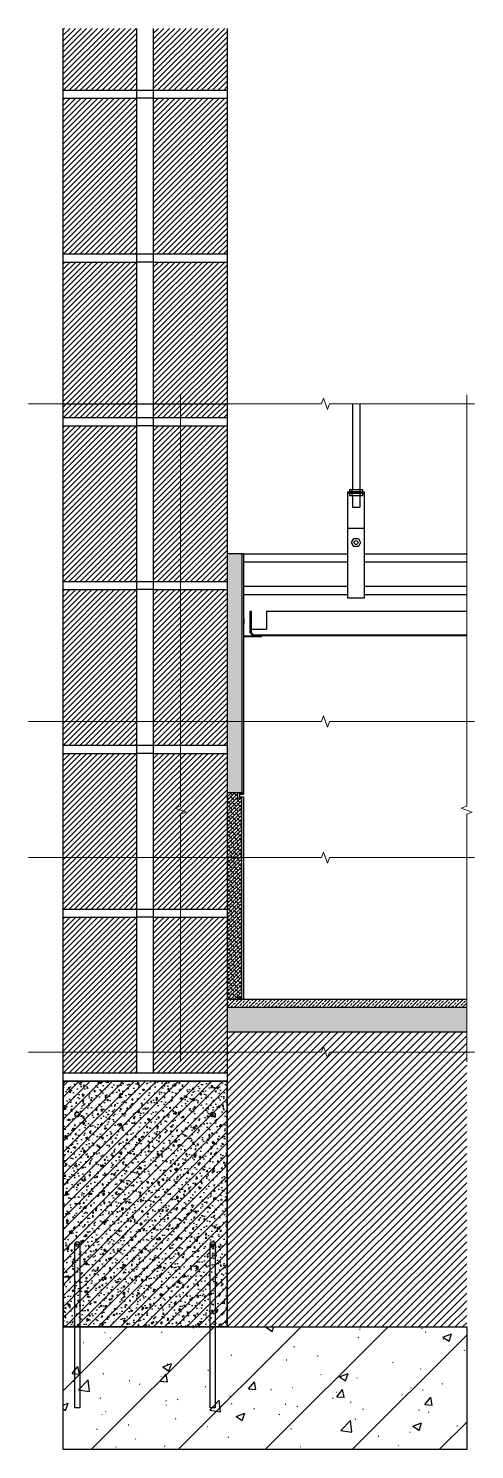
# Model space of a CAD drawing. Header units: millimetres. Extents: x 6321 to 61876, y 123 to 15211.
# Drawn here: x 47744 to 48288, y 7902 to 9637 of the extents above; entities that cross this region are included whole.
import ezdxf

# ---------------------------------------------------------------- set-up
doc = ezdxf.new("R2010")
doc.units = ezdxf.units.MM
for name, color, linetype, lineweight in [('_ACM-A-ANNO-DIMS', 2, 'Continuous', 13), ('_ACM-A-DETL-PATT', 8, 'Continuous', 0), ('IA10-16 Floor Detail$0$A-ELEV-HATC-8', 8, 'Continuous', 5)]:
    doc.layers.add(name, color=color, linetype=linetype, lineweight=lineweight)
for name, color, linetype in [('I-DETL-LW01', 1, 'Continuous'), ('I-DETL-LW02', 2, 'Continuous'), ('I-DETL-LW08', 8, 'Continuous'), ('I-DETL-LW251', 251, 'Continuous'), ('I-SECT-LW01', 1, 'Continuous'), ('I-SECT-LW251-PATT', 251, 'Continuous'), ('WALL TYPE$0$GREY', 8, 'Continuous'), ('WALL TYPE$0$HATCH', 8, 'Continuous'), ('WALL TYPE$0$I-SECT-LW03', 3, 'Continuous'), ('WALL TYPE$0$RED', 1, 'Continuous'), ('WALL TYPE$0$YELLOW', 2, 'Continuous')]:
    doc.layers.add(name, color=color, linetype=linetype)

msp = doc.modelspace()

# ---------------------------------------------------------------- hatches: boundary and pattern name
h = msp.add_hatch(color=256)
h.dxf.hatch_style = 1
edge = h.paths.add_edge_path()
edge.add_arc((47803.8, 8310.9), 3, 0, 180)
edge.add_arc((47803.8, 8310.9), 3, 180, 360)
edge = h.paths.add_edge_path()
edge.add_arc((47968.9, 8310.9), 3, 0, 180)
edge.add_arc((47968.9, 8310.9), 3, 180, 360)
edge = h.paths.add_edge_path()
edge.add_arc((47968.9, 8152.8), 3, 0, 180)
edge.add_arc((47968.9, 8152.8), 3, 180, 360)
edge = h.paths.add_edge_path()
edge.add_arc((47803.8, 8152.8), 3, 0, 180)
edge.add_arc((47803.8, 8152.8), 3, 180, 360)
h = msp.add_hatch()
h.set_pattern_fill('0-钢筋混凝土001-DOM', color=250, scale=15, pattern_type=2)
h.set_pattern_definition([(45, (-7909.9, 9871.09), (-53.03301, 53.03301), []), (50, (-7909.9, 9871.09), (107.58903, -9.41282), [11.25, -123.75]), (355, (-7909.9, 9871.09), (-20.8127, 112.82882), [9, -99]), (100.4514, (-7900.93, 9870.3), (86.7764, 103.41593), [9.56103, -105.17132]), (46.1842, (-7909.9, 9901.09), (160.08616, -24.82785), [16.875, -185.625]), (96.6356, (-7896.56, 9899.02), (140.1994, 146.1177), [14.34154, -157.75695]), (351.1842, (-7909.9, 9901.09), (140.1993, 146.1178), [13.5, -148.5]), (21, (-7894.9, 9893.59), (89.53606, -60.39283), [11.25, -123.75]), (326, (-7894.9, 9893.59), (36.4973, 108.7725), [9, -99]), (71.4514, (-7887.44, 9888.56), (126.0334, 48.37957), [9.56103, -105.17132]), (37.5, (-7909.898, 9871.09), (1.823978, 49.934078), [0.75, -97.8, 0.75, -100.5, 0.75, -99.375]), (7.5, (-7909.9, 9871.09), (39.46043, 59.161757), [0.75, -57.3, 0.75, -95.55, 0.75, -37.875]), (327.5, (-7943.348, 9871.09), (80.073365, -3.38323), [0.75, -37.5, 0.75, -117, 0.75, -155.25]), (317.5, (-7958.35, 9871.09), (87.477925, 15.01575), [0.75, -48.75, 0.75, -77.7, 0.75, -110.25])])
h.paths.add_polyline_path([(47786.4, 7901.8), (47786.4, 8051.8), (48278.6, 8051.8), (48278.6, 7901.8)])
at = {"layer": '_ACM-A-DETL-PATT'}
h = msp.add_hatch(dxfattribs=at)
h.set_pattern_fill('ANSI31', color=256, scale=2)
h.set_pattern_definition([(45, (47986.3555, 8051.815), (-4.49013, 4.49013), [])])
h.paths.add_polyline_path([(48278.6, 8411.8), (47986.4, 8411.8), (47986.4, 8051.8), (48278.6, 8051.8)])
at = {"layer": 'I-DETL-LW251'}
h = msp.add_hatch(dxfattribs=at)
h.set_pattern_fill('ANSI38', color=250)
h.set_pattern_definition([(45, (47986.3555, 8451.815), (-2.245064, 2.245064), []), (135, (47986.3555, 8451.815), (-6.735192, 2.245064), [7.9375, -4.7625])])
h.paths.add_polyline_path([(47999.4, 8703.8), (47986.4, 8703.8), (47986.4, 8451.8), (47999.4, 8451.8), (47999.4, 8453.8), (48004.4, 8453.8), (48004.4, 8696.8), (47999.4, 8696.8)])
at = {"layer": 'I-SECT-LW251-PATT'}
h = msp.add_hatch(dxfattribs=at)
h.set_pattern_fill('AR-SAND', color=256, scale=0.05, angle=270)
h.set_pattern_definition([(307.5, (47986.3555, 8703.7666), (2.447066, 0.080002), [0, -1.9304, 0, -2.159, 0, -2.06375]), (277.5, (47986.3555, 8703.7666), (3.584126, -2.247616), [0, -1.0414, 0, -1.7399, 0, -0.66675]), (237.5, (47986.3555, 8705.3287), (0.007186, -3.954962), [0, -0.635, 0, -2.286, 0, -2.9845]), (227.5, (47986.3555, 8705.3287), (1.114647, -3.817782), [0, -0.3175, 0, -1.4986, 0, -1.7145])])
h.paths.add_polyline_path([(48004.4, 8995.6), (47986.4, 8995.6), (47986.4, 8703.8), (48004.4, 8703.8)])
at = {"layer": 'IA10-16 Floor Detail$0$A-ELEV-HATC-8'}
h = msp.add_hatch(dxfattribs=at)
h.set_pattern_fill('ANSI33', color=8)
h.set_pattern_definition([(45, (47986.3555, 8441.815), (-4.49013, 4.49013), []), (45, (47990.8456, 8441.815), (-4.49013, 4.49013), [3.175, -1.5875])])
h.paths.add_polyline_path([(48278.6, 8441.8), (48278.6, 8451.8), (47986.4, 8451.8), (47986.4, 8441.8)])
at = {"layer": 'WALL TYPE$0$HATCH'}
h = msp.add_hatch(dxfattribs=at)
h.set_pattern_fill('LINE', color=256, scale=5, angle=45, style=0)
h.set_pattern_definition([(45, (47527.9326, 8191.507), (-3.367596, 3.367596), [])])
h.paths.add_polyline_path([(47986.4, 9637.1), (47896.4, 9637.1), (47896.4, 9561.8), (47986.4, 9561.8)])
h.paths.add_polyline_path([(47876.4, 9637.1), (47786.4, 9637.1), (47786.4, 9561.8), (47876.4, 9561.8)])
h = msp.add_hatch(dxfattribs=at)
h.set_pattern_fill('LINE', color=256, scale=5, angle=45, style=0)
h.set_pattern_definition([(45, (47527.9326, 7991.507), (-3.367596, 3.367596), [])])
h.paths.add_polyline_path([(47786.4, 9551.8), (47876.4, 9551.8), (47876.4, 9361.8), (47786.4, 9361.8)])
h.paths.add_polyline_path([(47896.4, 9361.8), (47986.4, 9361.8), (47986.4, 9551.8), (47896.4, 9551.8)])
h = msp.add_hatch(dxfattribs=at)
h.set_pattern_fill('LINE', color=256, scale=5, angle=45, style=0)
h.set_pattern_definition([(45, (47527.9326, 7791.507), (-3.367596, 3.367596), [])])
h.paths.add_polyline_path([(47786.4, 9351.8), (47876.4, 9351.8), (47876.4, 9161.8), (47786.4, 9161.8)])
h.paths.add_polyline_path([(47896.4, 9161.8), (47986.4, 9161.8), (47986.4, 9351.8), (47896.4, 9351.8)])
h = msp.add_hatch(dxfattribs=at)
h.set_pattern_fill('LINE', color=256, scale=5, angle=45, style=0)
h.set_pattern_definition([(45, (47527.9326, 7591.507), (-3.367596, 3.367596), [])])
h.paths.add_polyline_path([(47786.4, 9151.8), (47876.4, 9151.8), (47876.4, 8961.8), (47786.4, 8961.8)])
h.paths.add_polyline_path([(47896.4, 8961.8), (47986.4, 8961.8), (47986.4, 9151.8), (47896.4, 9151.8)])
h = msp.add_hatch(dxfattribs=at)
h.set_pattern_fill('LINE', color=256, scale=5, angle=45, style=0)
h.set_pattern_definition([(45, (47527.9326, 7391.507), (-3.367596, 3.367596), [])])
h.paths.add_polyline_path([(47786.4, 8951.8), (47876.4, 8951.8), (47876.4, 8761.8), (47786.4, 8761.8)])
h.paths.add_polyline_path([(47896.4, 8761.8), (47986.4, 8761.8), (47986.4, 8951.8), (47896.4, 8951.8)])
h = msp.add_hatch(dxfattribs=at)
h.set_pattern_fill('LINE', color=256, scale=5, angle=45, style=0)
h.set_pattern_definition([(45, (47527.9326, 7191.507), (-3.367596, 3.367596), [])])
h.paths.add_polyline_path([(47786.4, 8751.8), (47876.4, 8751.8), (47876.4, 8561.8), (47786.4, 8561.8)])
h.paths.add_polyline_path([(47896.4, 8561.8), (47986.4, 8561.8), (47986.4, 8751.8), (47896.4, 8751.8)])
h = msp.add_hatch(dxfattribs=at)
h.set_pattern_fill('LINE', color=256, scale=5, angle=45, style=0)
h.set_pattern_definition([(45, (47527.9326, 6991.507), (-3.367596, 3.367596), [])])
h.paths.add_polyline_path([(47786.4, 8551.8), (47876.4, 8551.8), (47876.4, 8361.8), (47786.4, 8361.8)])
h.paths.add_polyline_path([(47896.4, 8361.8), (47986.4, 8361.8), (47986.4, 8551.8), (47896.4, 8551.8)])
h = msp.add_hatch(dxfattribs=at)
h.set_pattern_fill('AR-SAND', color=8, scale=0.1)
h.set_pattern_definition([(37.5, (47986.3555, 8411.815), (-0.160003, 4.89413), [0, -3.8608, 0, -4.318, 0, -4.1275]), (7.5, (47986.3555, 8411.815), (4.49523, 7.16825), [0, -2.0828, 0, -3.4798, 0, -1.3335]), (327.5, (47983.2313, 8411.815), (7.909924, 0.01437), [0, -1.27, 0, -4.572, 0, -5.969]), (317.5, (47983.231, 8411.815), (7.63556, 2.2293), [0, -0.635, 0, -2.9972, 0, -3.429])])
h.paths.add_polyline_path([(48278.6, 8411.8), (48278.6, 8441.8), (47986.4, 8441.8), (47986.4, 8411.8)])
h = msp.add_hatch(dxfattribs=at)
h.set_pattern_fill('LINE', color=256, scale=3, angle=45, style=0)
h.set_pattern_definition([(45, (47667.933, 6691.5), (-6.73519, 6.73519), [])])
h.paths.add_polyline_path([(47986.4, 8051.8), (47986.4, 8351.8), (47786.4, 8351.8), (47786.4, 8051.8)])
h = msp.add_hatch(dxfattribs=at)
h.set_pattern_fill('AR-CONC', color=256, scale=0.1, angle=45, style=0)
h.set_pattern_definition([(95, (47667.933, 6691.5), (14.00947, 11.75534), [1.905, -20.955]), (40, (47667.933, 6691.5), (-16.00185, 11.01767), [1.524, -16.76406]), (145.4514, (47669.1, 6692.48), (-1.99238, 22.77301), [1.619, -17.80902]), (91.1842, (47664.34, 6695.092), (22.14102, 16.19534), [2.8575, -31.4325]), (141.6356, (47666.186, 6696.441), (-0.70866, 34.28268), [2.4285, -26.71356]), (36.1842, (47664.34, 6695.092), (-0.70866, 34.28268), [2.286, -25.14597]), (66, (47667.035, 6695.99), (17.952, 3.48951), [1.905, -20.955]), (11, (47667.035, 6695.99), (-8.654, 17.39412), [1.524, -16.764]), (116.4514, (47668.53, 6696.28), (9.298, 20.88363), [1.619, -17.809]), (82.5, (47667.9326, 6691.5), (-5.760547, 6.197341), [0, -16.5608, 0, -17.018, 0, -16.8275]), (52.5, (47667.933, 6691.5), (-2.358973, 11.8087), [0, -9.7028, 0, -16.1798, 0, -6.4135]), (12.5, (47663.9274, 6687.4945), (9.992786, 9.18262), [0, -6.35, 0, -19.812, 0, -26.289]), (2.5, (47662.131, 6685.698), (8.67639, 12.27224), [0, -8.255, 0, -13.1572, 0, -18.669])])
h.paths.add_polyline_path([(47986.4, 8051.8), (47986.4, 8351.8), (47786.4, 8351.8), (47786.4, 8051.8)])

# ---------------------------------------------------------------- linework, layer by layer
at = {"layer": '_ACM-A-ANNO-DIMS', "linetype": 'Continuous', "ltscale": 2, "elevation": -6.9}
for points in [[(48288.2, 9178.6), (48111.4, 9178.6), (48108.9, 9171.7), (48103.9, 9185.5), (48101.4, 9178.6), (47744.1, 9178.6)], [(48288.2, 8790.8), (48111.4, 8790.8), (48108.9, 8784), (48103.9, 8797.7), (48101.4, 8790.8), (47744.1, 8790.8)], [(48288.2, 8790.8), (48111.4, 8790.8), (48108.9, 8784), (48103.9, 8797.7), (48101.4, 8790.8), (47744.1, 8790.8)], [(48288.2, 8624.6), (48111.4, 8624.6), (48108.9, 8617.7), (48103.9, 8631.4), (48101.4, 8624.6), (47744.1, 8624.6)], [(48288.2, 8386.9), (48111.4, 8386.9), (48108.9, 8380.1), (48103.9, 8393.8), (48101.4, 8386.9), (47744.1, 8386.9)]]:
    msp.add_lwpolyline(points, dxfattribs=at)
at = {"layer": '_ACM-A-ANNO-DIMS', "linetype": 'Continuous', "ltscale": 2}
for points in [[(47929.4, 9189.8), (47929.4, 8687.6), (47922.5, 8685.1), (47936.3, 8680.1), (47929.4, 8677.6), (47929.4, 8375.3)], [(48278.6, 9189.8), (48278.6, 8687.6), (48271.7, 8685.1), (48285.5, 8680.1), (48278.6, 8677.6), (48278.6, 8375.3)]]:
    msp.add_lwpolyline(points, dxfattribs=at)
at = {"layer": 'I-DETL-LW01'}
for p, q in [((47986.4, 8441.8), (48278.6, 8441.8)), ((47986.4, 8411.8), (48278.6, 8411.8))]:
    msp.add_line(p, q, dxfattribs=at)
at = {"layer": 'I-DETL-LW02'}
for p, q in [((48034.6, 8925.6, 6.9), (48278.6, 8925.6, 6.9)), ((48034.6, 8925.6, 6.9), (48034.6, 8903.6, 6.9)), ((48015.6, 8903.6, 6.9), (48034.6, 8903.6, 6.9)), ((47986.4, 8451.8), (48278.6, 8451.8))]:
    msp.add_line(p, q, dxfattribs=at)
at = {"layer": 'I-DETL-LW02', "elevation": 6.9}
for points in [[(48006.4, 8995.6), (47986.4, 8995.6)], [(48278.6, 8895.6), (48018.1, 8895.6), (48014.6, 8899.1), (48014.6, 8925.6), (48015.6, 8925.6), (48015.6, 8899.5), (48018.5, 8896.6), (48278.6, 8896.6)]]:
    msp.add_lwpolyline(points, dxfattribs=at)
at = {"layer": 'I-DETL-LW02'}
msp.add_lwpolyline([(48006.4, 8995.6), (48006.4, 8703.8)], dxfattribs=at)
msp.add_lwpolyline([(47999.4, 8451.8), (47999.4, 8453.8), (48004.4, 8453.8), (48004.4, 8696.8), (47999.4, 8696.8), (47999.4, 8703.8), (48006.4, 8703.8), (48006.4, 8701.8), (48001.4, 8701.8), (48001.4, 8698.8), (48006.4, 8698.8), (48006.4, 8451.8)], close=True, dxfattribs=at)
at = {"layer": 'I-DETL-LW08'}
for p, q in [((48139.2, 9178.6, 6.3), (48139.2, 9074.2, 6.3)), ((48148.2, 9178.6, 6.3), (48148.2, 9074.2, 6.3)), ((48153.7, 9069.5, 6.9), (48133.7, 9069.5, 6.9)), ((48138.8, 9071.3, 6.9), (48138.8, 9074.2, 6.9)), ((48138.8, 9066.4, 6.9), (48138.8, 9069.5, 6.9)), ((48139.2, 9071.3, 6.9), (48139.2, 9069.5, 6.9)), ((48139.2, 9066.4, 6.9), (48139.2, 9052.6, 6.9)), ((48148.2, 9071.3, 6.9), (48148.2, 9069.5, 6.9)), ((48148.2, 9066.4, 6.9), (48148.2, 9052.6, 6.9)), ((48148.6, 9071.3, 6.9), (48148.6, 9074.2, 6.9)), ((48148.6, 9066.4, 6.9), (48148.6, 9069.5, 6.9)), ((48139.2, 9052.6, 6.9), (48148.2, 9052.6, 6.9)), ((48153.7, 9026.3, 6.4), (48133.7, 9026.3, 6.4)), ((48133.7, 8955.6, 6.9), (48006.4, 8955.6, 6.9)), ((48278.6, 8955.6, 6.9), (48153.7, 8955.6, 6.9)), ((48133.7, 8945.6, 6.9), (48006.4, 8945.6, 6.9)), ((48278.6, 8945.6, 6.9), (48153.7, 8945.6, 6.9))]:
    msp.add_line(p, q, dxfattribs=at)
for points, elevation in [([(48153.7, 8941.3), (48133.7, 8941.3), (48133.7, 9071.3), (48153.7, 9071.3)], 6.4), ([(48151.4, 9071.3), (48136, 9071.3), (48136, 9074.2), (48151.4, 9074.2)], 6.4), ([(48151.4, 9066.4), (48136, 9066.4), (48136, 9069.5), (48151.4, 9069.5)], 6.4), ([(48140.9, 9004.4), (48138.1, 9009.3), (48140.9, 9014.1), (48146.5, 9014.1), (48149.3, 9009.3), (48146.5, 9004.4)], 5.8)]:
    msp.add_lwpolyline(points, close=True, dxfattribs=dict(at, elevation=elevation))
at = {"layer": 'I-DETL-LW08', "elevation": 6.9}
for points in [[(48006.4, 8995.6), (48133.7, 8995.6)], [(48153.7, 8995.6), (48278.6, 8995.6)], [(48006.4, 8985.6), (48133.7, 8985.6)], [(48153.7, 8985.6), (48278.6, 8985.6)]]:
    msp.add_lwpolyline(points, dxfattribs=at)
at = {"layer": 'I-DETL-LW08'}
msp.add_lwpolyline([(48006.4, 8916.6), (48006.4, 8894.6), (48028.4, 8894.6), (48028.4, 8895.6), (48022.4, 8895.6), (48022.4, 8895.1), (48006.9, 8895.1), (48006.9, 8910.6), (48007.4, 8910.6), (48007.4, 8916.6)], close=True, dxfattribs=at)
msp.add_circle((48143.7, 9009.3, 6.4), 2.4, dxfattribs=at)
at = {"layer": 'I-SECT-LW01'}
for points in [[(48004.4, 8995.6), (48004.4, 8703.8)], [(48004.4, 8703.8), (47986.4, 8703.8)]]:
    msp.add_lwpolyline(points, dxfattribs=at)
at = {"layer": 'WALL TYPE$0$GREY'}
for p, q in [((47876.4, 9561.8), (47896.4, 9561.8)), ((47896.4, 9551.8), (47876.4, 9551.8)), ((47876.4, 9361.8), (47896.4, 9361.8)), ((47876.4, 9361.8), (47896.4, 9361.8)), ((47896.4, 9351.8), (47876.4, 9351.8)), ((47896.4, 9351.8), (47876.4, 9351.8)), ((47876.4, 9161.8), (47896.4, 9161.8)), ((47896.4, 9151.8), (47876.4, 9151.8)), ((47876.4, 8961.8), (47896.4, 8961.8)), ((47876.4, 8961.8), (47896.4, 8961.8)), ((47896.4, 8951.8), (47876.4, 8951.8)), ((47896.4, 8951.8), (47876.4, 8951.8)), ((47876.4, 8761.8), (47896.4, 8761.8)), ((47896.4, 8751.8), (47876.4, 8751.8)), ((47876.4, 8561.8), (47896.4, 8561.8)), ((47896.4, 8551.8), (47876.4, 8551.8)), ((47876.4, 8361.8), (47896.4, 8361.8)), ((47896.4, 8351.8), (47876.4, 8351.8))]:
    msp.add_line(p, q, dxfattribs=at)
at = {"layer": 'WALL TYPE$0$I-SECT-LW03'}
for points in [[(47986.4, 8051.8), (47786.4, 8051.8), (47786.4, 9178.6), (47986.4, 9178.6)], [(47786.4, 7901.8), (47786.4, 8051.8), (48278.6, 8051.8), (48278.6, 7901.8)]]:
    msp.add_lwpolyline(points, close=True, dxfattribs=at)
at = {"layer": 'WALL TYPE$0$RED', "color": 3}
msp.add_lwpolyline([(47986.4, 8051.8), (47986.4, 8351.8), (47786.4, 8351.8), (47786.4, 8051.8)], close=True, dxfattribs=at)
for centre in [(47803.8, 8310.9, 0), (47968.9, 8310.9, 0), (47803.8, 8152.8, 0), (47968.9, 8152.8, 0)]:
    msp.add_circle(centre, 3, dxfattribs=at)
at = {"layer": 'WALL TYPE$0$YELLOW'}
for p, q in [((47786.4, 8361.8), (47786.4, 9637.1)), ((47876.4, 8361.8), (47876.4, 9637.1)), ((47896.4, 9637.1), (47896.4, 8361.8)), ((47986.4, 9637.1), (47986.4, 8361.8)), ((47786.4, 9561.8), (47876.4, 9561.8)), ((47896.4, 9561.8), (47986.4, 9561.8)), ((47786.4, 9551.8), (47876.4, 9551.8)), ((47896.4, 9551.8), (47986.4, 9551.8)), ((47786.4, 9361.8), (47876.4, 9361.8)), ((47786.4, 9361.8), (47876.4, 9361.8)), ((47896.4, 9361.8), (47986.4, 9361.8)), ((47896.4, 9361.8), (47986.4, 9361.8)), ((47786.4, 9351.8), (47876.4, 9351.8)), ((47786.4, 9351.8), (47876.4, 9351.8)), ((47896.4, 9351.8), (47986.4, 9351.8)), ((47896.4, 9351.8), (47986.4, 9351.8)), ((47786.4, 9161.8), (47876.4, 9161.8)), ((47786.4, 9151.8), (47876.4, 9151.8)), ((47896.4, 9161.8), (47986.4, 9161.8)), ((47896.4, 9151.8), (47986.4, 9151.8)), ((47786.4, 8961.8), (47876.4, 8961.8)), ((47786.4, 8961.8), (47876.4, 8961.8)), ((47896.4, 8961.8), (47986.4, 8961.8)), ((47896.4, 8961.8), (47986.4, 8961.8)), ((47786.4, 8951.8), (47876.4, 8951.8)), ((47786.4, 8951.8), (47876.4, 8951.8)), ((47896.4, 8951.8), (47986.4, 8951.8)), ((47896.4, 8951.8), (47986.4, 8951.8)), ((47786.4, 8761.8), (47876.4, 8761.8)), ((47786.4, 8751.8), (47876.4, 8751.8)), ((47896.4, 8761.8), (47986.4, 8761.8)), ((47896.4, 8751.8), (47986.4, 8751.8)), ((47786.4, 8561.8), (47876.4, 8561.8)), ((47896.4, 8561.8), (47986.4, 8561.8)), ((47786.4, 8551.8), (47876.4, 8551.8)), ((47896.4, 8551.8), (47986.4, 8551.8)), ((47786.4, 8361.8), (47876.4, 8361.8)), ((47786.4, 8351.8), (47876.4, 8351.8)), ((47896.4, 8361.8), (47986.4, 8361.8)), ((47896.4, 8351.8), (47986.4, 8351.8))]:
    msp.add_line(p, q, dxfattribs=at)
at = {"layer": 'WALL TYPE$0$YELLOW', "elevation": 0}
for points in [[(47800.8, 8152.8), (47806.8, 8152.8), (47806.8, 7952.8), (47800.8, 7952.8)], [(47965.9, 8152.8), (47971.9, 8152.8), (47971.9, 7952.8), (47965.9, 7952.8)]]:
    msp.add_lwpolyline(points, close=True, dxfattribs=at)

doc.saveas('drawing.dxf')
